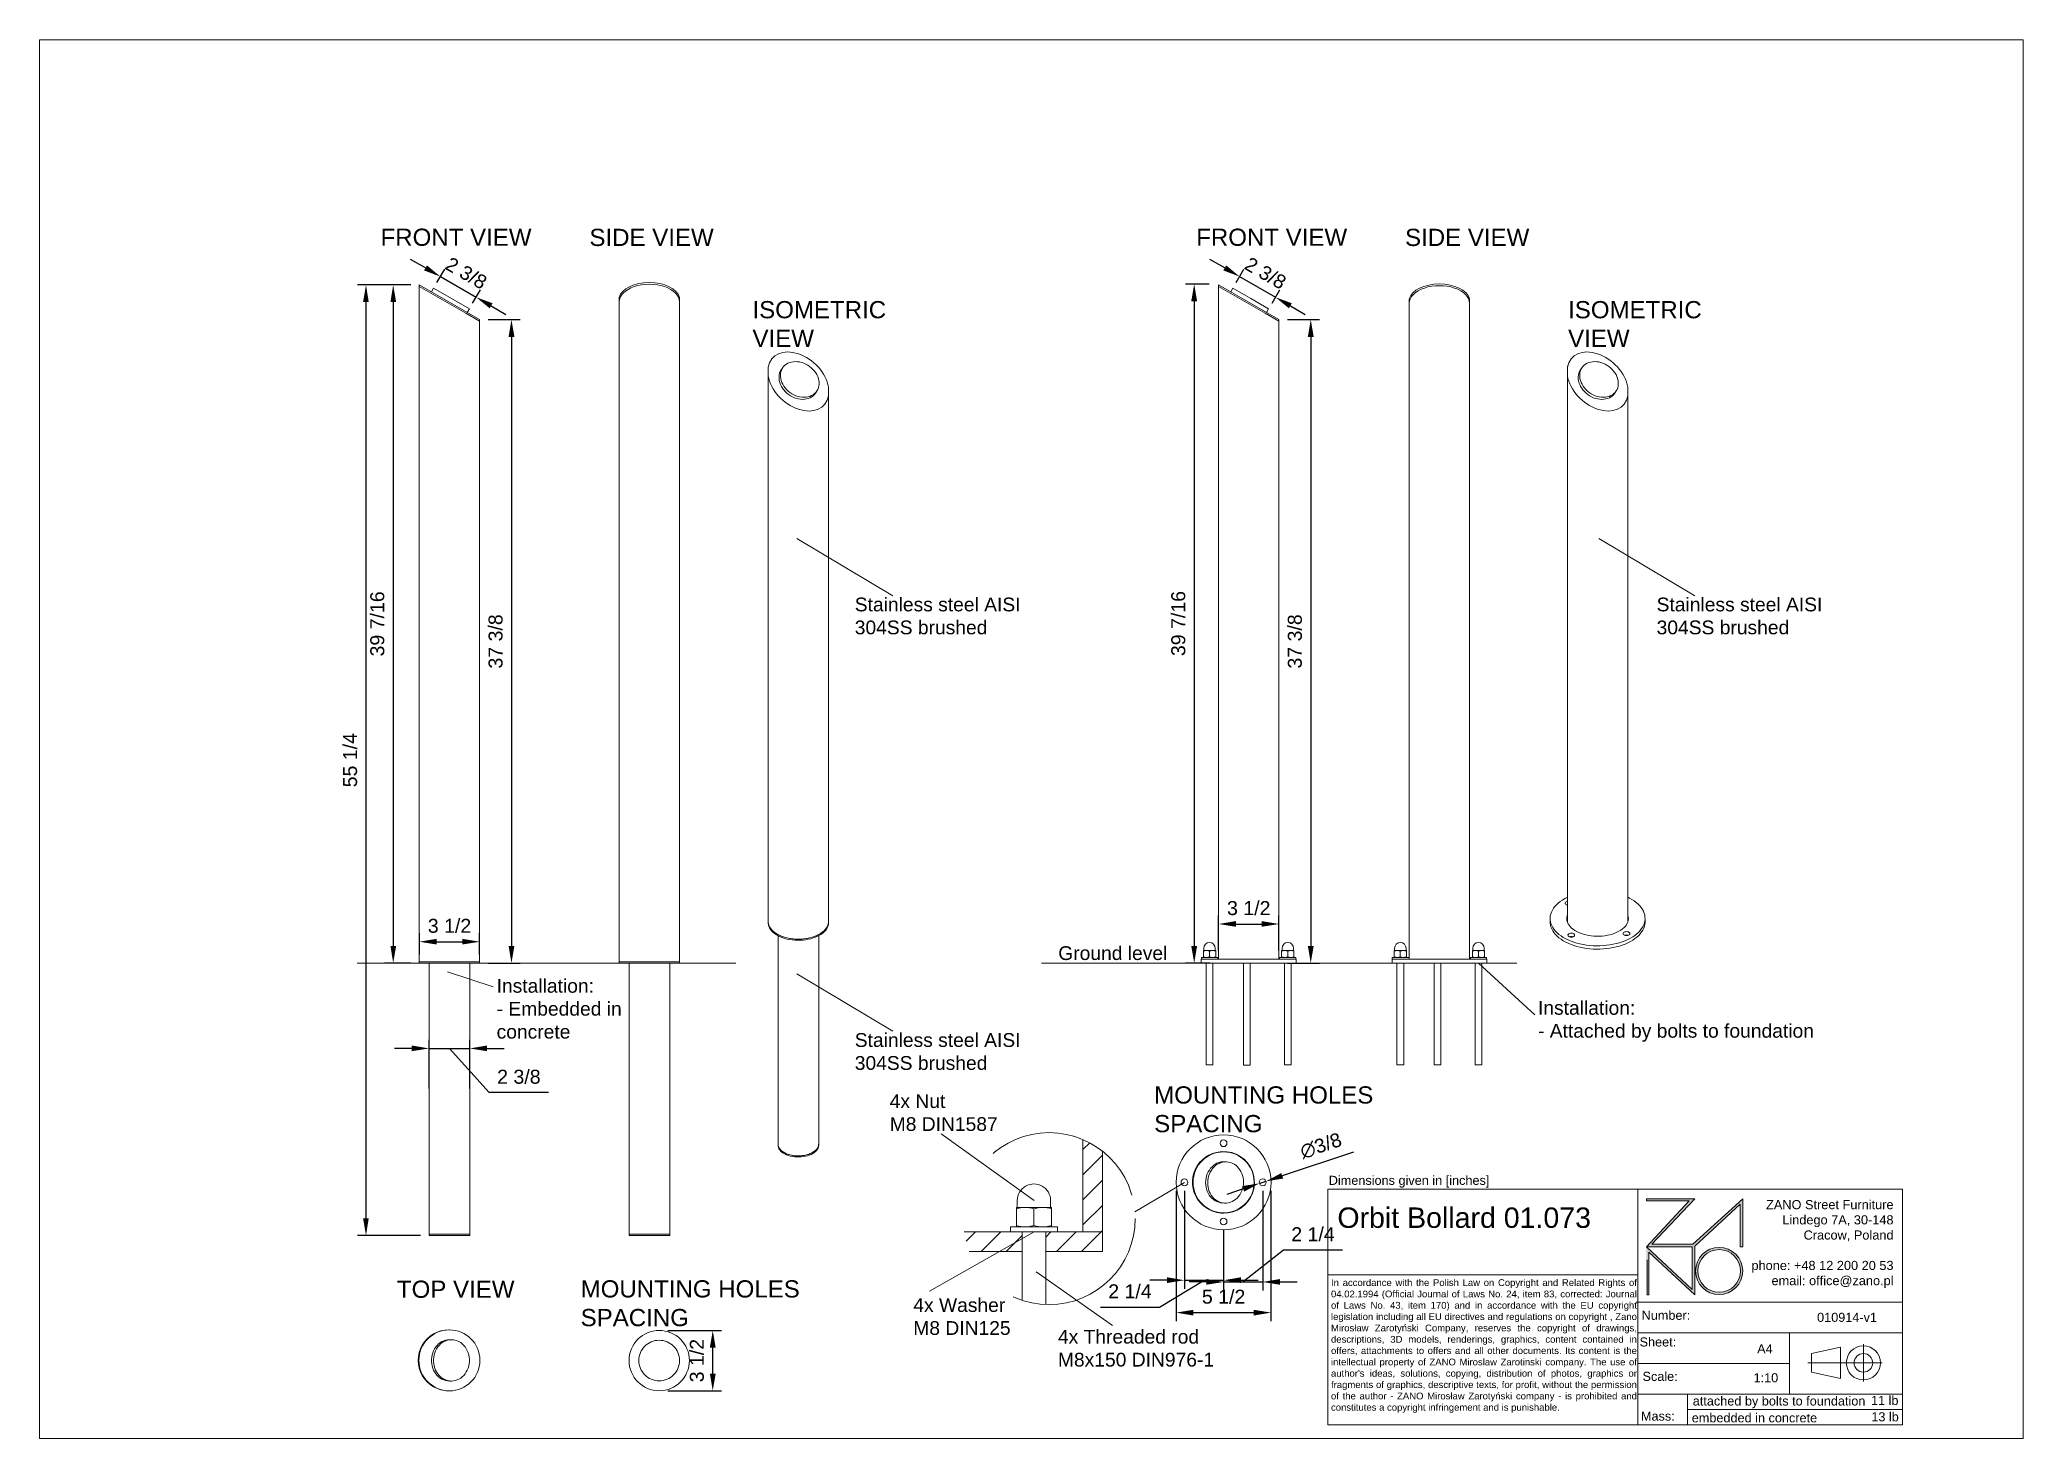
# Paper-space layout 'US' of a CAD drawing. Header units: inches. Extents: x -208 to -3, y -9 to 1.
# Drawn here: x -14.87 to -3.35, y -7.17 to 0.95 of the extents above; entities outside this region: 1.
# The model-space entities are those that its viewports show. They can reach past a viewport. Long polylines and large blocks are cut down to what shows.
import ezdxf

# ---------------------------------------------------------------- set-up
doc = ezdxf.new("R2010")
doc.units = ezdxf.units.IN
doc.header["$PDSIZE"] = -1
doc.linetypes.add('HIDDEN', pattern=[1.905, 1.27, -0.635])
for name, color, linetype, lineweight in [('ZANO_O', 10, 'Continuous', 0), ('ZANO_R', 7, 'Continuous', 0), ('ZANO_R_przerywana', 250, 'HIDDEN', 0), ('ZANO_W', 1, 'Continuous', 0)]:
    doc.layers.add(name, color=color, linetype=linetype, lineweight=lineweight)
doc.layers.add('ZANO_P', color=7, linetype='Continuous', lineweight=0, true_color=0xffffff)
doc.styles.get("Standard").update_dxf_attribs({"font": 'arial.ttf'})
doc.dimstyles.new('amerykanie', dxfattribs={"dimtxt": 50, "dimasz": 50, "dimexe": 0.5, "dimexo": 0.5, "dimgap": 1, "dimtad": 1, "dimdec": 0, "dimzin": 0, "dimlunit": 5, "dimtxsty": 'Standard', "dimcen": 0.09, "dimclrd": 1, "dimclre": 1, "dimclrt": 1, "dimazin": 0, "dimtfac": 1, "dimtdec": 0, "dimtmove": 0, "dimatfit": 3, "dimfxl": 1, "dimtzin": 0, "dimarcsym": 1})

psp = doc.layouts.new('US')

# ---------------------------------------------------------------- texts
at = {"layer": 'ZANO_O', "attachment_point": 1}
for s, insert, char_height, width in [('FRONT VIEW', (-12.886, -0.145), 0.1, 1.04774), ('SIDE VIEW', (-11.673, -0.146), 0.1, 1.0012), ('FRONT VIEW', (-8.149, -0.145), 0.1, 1.04774), ('SIDE VIEW', (-6.936, -0.146), 0.1, 1.0012), ('ISOMETRIC \\PVIEW', (-10.726, -0.566), 0.1, 1.49258), ('ISOMETRIC \\PVIEW', (-5.989, -0.566), 0.1, 1.49258), ('\\pxql;Stainless steel AISI\\P304SS brushed', (-10.132, -2.289), 0.08, 1.93979), ('\\pxql;Stainless steel AISI\\P304SS brushed', (-5.475, -2.289), 0.08, 1.93979), ('Ground level', (-8.95, -4.315), 0.08, 0.78457), ('\\pxql;Installation:\\P- Embedded in concrete', (-12.212, -4.505), 0.08, 0.78116), ('\\pxql;Installation:\\P- Attached by bolts to foundation', (-6.164, -4.633), 0.08, 1.81828), ('\\pxql;Stainless steel AISI\\P304SS brushed', (-10.132, -4.82), 0.08, 1.93979), ('4x Nut \\PM8 DIN1587', (-9.929, -5.175), 0.08, 0.89262), ('MOUNTING HOLES \\PSPACING', (-8.393, -5.129), 0.1, 2.09064), ('TOP VIEW', (-12.791, -6.258), 0.1, 0.86231), ('MOUNTING HOLES \\PSPACING', (-11.724, -6.256), 0.1, 2.09064), ('4x Washer \\PM8 DIN125', (-9.792, -6.36), 0.08, 0.85429), ('4x Threaded rod \\PM8x150 DIN976-1', (-8.952, -6.544), 0.08, 1.01516)]:
    psp.add_mtext(s, dxfattribs=dict(at, insert=insert, char_height=char_height, width=width))
at = {"layer": 'ZANO_R', "attachment_point": 1}
for s, insert, char_height, width in [('Dimensions given in [inches]', (-7.379, -5.649), 0.05269, 1.79436), ('\\pxql;Orbit Bollard 01.073', (-7.329, -5.833), 0.11856, 1.7443), ('\\pxqr;ZANO Street Furniture\\PLindego 7A, 30-148\\PCracow, Poland\\P\\Pphone: +48 12 200 20 53\\Pemail: office@zano.pl', (-5.149, -5.79), 0.05298, 1.04998), ("\\pxqj;In accordance with the Polish Law on Copyright and Related Rights of 04.02.1994 (Official Journal of Laws No. 24, item 83, corrected: Journal of Laws No. 43, item 170) and in accordance with the EU copyright legislation including all EU directives and regulations on copyright , Zano Mirosław Zarotyński Company, reserves the copyright of drawings, descriptions, 3D models, renderings, graphics, content contained in offers, attachments to offers and all other documents. Its content is the intellectual property of ZANO Miroslaw Zarotinski company. The use of author's ideas, solutions, copying, distribution of photos, graphics or fragments of graphics, descriptive texts, for profit, without the permission of the author - ZANO Mirosław Zarotyński company - is prohibited and constitutes a copyright infringement and is punishable.", (-7.366, -6.25), 0.039516, 1.77136), ('Number:', (-5.562, -6.433), 0.0527, 254.32319), ('010914-v1', (-4.543, -6.445), 0.0527, 0.49653), ('Sheet:', (-5.574, -6.588), 0.0527, 254.32319), ('A4', (-4.891, -6.628), 0.0527, 0.18637), ('Scale:', (-5.557, -6.788), 0.0527, 254.32319), ('1:10', (-4.912, -6.796), 0.0527, 0.20756), ('Mass:', (-5.566, -7.019), 0.0527, 254.32319), ('embedded in concrete', (-5.271, -7.029), 0.05269, 0.89713), ('attached by bolts to foundation', (-5.265, -6.931), 0.05269, 1.21824), ('11 lb', (-4.23, -6.928), 0.0527, 0.22908), ('13 lb', (-4.228, -7.023), 0.0527, 0.22731)]:
    psp.add_mtext(s, dxfattribs=dict(at, insert=insert, char_height=char_height, width=width))

msp = doc.modelspace()

# ---------------------------------------------------------------- blocks, each defined once
blk = doc.blocks.new('*D356')
at = {"layer": 'Defpoints', "color": 0}
for p in [(52.21, 19.16), (52.59, 19.28)]:
    blk.add_point(p, dxfattribs=at)
at = {"layer": 'ZANO_W', "color": 1, "lineweight": -2}
for p, q in [((57.67, 20.98), (53.53, 19.6)), ((51.26, 18.84), (50.32, 18.52)), ((52.21, 19.16), (52.59, 19.28))]:
    blk.add_line(p, q, dxfattribs=at)
at = {"layer": 'ZANO_W', "color": 1}
for points in [[(53.48, 19.76), (53.59, 19.44), (52.59, 19.28)], [(51.32, 18.68), (51.21, 19), (52.21, 19.16)]]:
    blk.add_solid(points, dxfattribs=at)
at = {"layer": 'ZANO_W', "color": 1, "insert": (55.78, 21.34), "char_height": 0.812, "attachment_point": 5, "rotation": 18.4787}
blk.add_mtext('∅3/8', dxfattribs=at)
blk = doc.blocks.new('*D357')
at = {"layer": 'Defpoints', "color": 0}
for p in [(6.92, 33.2), (3.42, 31.96), (6.92, 31.96)]:
    blk.add_point(p, dxfattribs=at)
at = {"layer": 'ZANO_W', "color": 1, "lineweight": -2}
for p, q in [((3.42, 32.46), (3.42, 33.7)), ((6.92, 32.46), (6.92, 33.7)), ((4.42, 33.2), (5.92, 33.2))]:
    blk.add_line(p, q, dxfattribs=at)
at = {"layer": 'ZANO_W', "color": 1}
for points in [[(4.42, 33.37), (4.42, 33.04), (3.42, 33.2)], [(5.92, 33.04), (5.92, 33.37), (6.92, 33.2)]]:
    blk.add_solid(points, dxfattribs=at)
at = {"layer": 'ZANO_W', "color": 1, "insert": (5.17, 34.12), "char_height": 0.812, "attachment_point": 5}
blk.add_mtext('3 1/2', dxfattribs=at)
blk = doc.blocks.new('*D358')
at = {"layer": 'Defpoints', "color": 0}
for p in [(6.35, 27), (3.98, 24.18), (6.35, 24.18)]:
    blk.add_point(p, dxfattribs=at)
at = {"layer": 'ZANO_W', "color": 1, "lineweight": -2}
for p, q in [((2.98, 27), (1.98, 27)), ((3.98, 24.68), (3.98, 27.5)), ((3.98, 27), (6.35, 27)), ((7.48, 24.43), (5.17, 27)), ((6.35, 24.68), (6.35, 27.5)), ((7.35, 27), (8.35, 27)), ((10.92, 24.43), (7.48, 24.43))]:
    blk.add_line(p, q, dxfattribs=at)
at = {"layer": 'ZANO_W', "color": 1}
for points in [[(2.98, 26.84), (2.98, 27.17), (3.98, 27)], [(7.35, 27.17), (7.35, 26.84), (6.35, 27)]]:
    blk.add_solid(points, dxfattribs=at)
at = {"layer": 'ZANO_W', "color": 1, "insert": (9.2, 25.35), "char_height": 0.812, "attachment_point": 5}
blk.add_mtext('2 3/8', dxfattribs=at)
blk = doc.blocks.new('*D359')
at = {"layer": 'Defpoints', "color": 0}
for p in [(17.35, 10.61), (20.46, 10.61), (17.35, 7.11)]:
    blk.add_point(p, dxfattribs=at)
at = {"layer": 'ZANO_W', "color": 1, "lineweight": -2}
for p, q in [((17.85, 10.61), (20.96, 10.61)), ((20.46, 8.11), (20.46, 9.61)), ((17.85, 7.11), (20.96, 7.11))]:
    blk.add_line(p, q, dxfattribs=at)
at = {"layer": 'ZANO_W', "color": 1}
for points in [[(20.63, 9.61), (20.29, 9.61), (20.46, 10.61)], [(20.29, 8.11), (20.63, 8.11), (20.46, 7.11)]]:
    blk.add_solid(points, dxfattribs=at)
at = {"layer": 'ZANO_W', "color": 1, "insert": (19.54, 8.86), "char_height": 0.812, "attachment_point": 5, "rotation": 90}
blk.add_mtext('3 1/2', dxfattribs=at)
blk = doc.blocks.new('*D360')
at = {"layer": 'Defpoints', "color": 0}
for p in [(3.42, 71.37), (1.9, 31.96), (3.42, 31.96)]:
    blk.add_point(p, dxfattribs=at)
at = {"layer": 'ZANO_W', "color": 1, "lineweight": -2}
for p, q in [((2.92, 71.37), (1.4, 71.37)), ((1.9, 70.37), (1.9, 32.96)), ((2.92, 31.96), (1.4, 31.96))]:
    blk.add_line(p, q, dxfattribs=at)
at = {"layer": 'ZANO_W', "color": 1}
for points in [[(2.07, 70.37), (1.74, 70.37), (1.9, 71.37)], [(1.74, 32.96), (2.07, 32.96), (1.9, 31.96)]]:
    blk.add_solid(points, dxfattribs=at)
at = {"layer": 'ZANO_W', "color": 1, "insert": (0.98, 51.67), "char_height": 0.812, "attachment_point": 5, "rotation": 90}
blk.add_mtext('39 7/16', dxfattribs=at)
blk = doc.blocks.new('*D361')
at = {"layer": 'Defpoints', "color": 0}
for p in [(6.92, 69.35), (6.92, 31.96), (8.77, 31.96)]:
    blk.add_point(p, dxfattribs=at)
at = {"layer": 'ZANO_W', "color": 1, "lineweight": -2}
for p, q in [((7.42, 69.35), (9.27, 69.35)), ((8.77, 68.35), (8.77, 32.96)), ((7.42, 31.96), (9.27, 31.96))]:
    blk.add_line(p, q, dxfattribs=at)
at = {"layer": 'ZANO_W', "color": 1}
for points in [[(8.94, 68.35), (8.6, 68.35), (8.77, 69.35)], [(8.6, 32.96), (8.94, 32.96), (8.77, 31.96)]]:
    blk.add_solid(points, dxfattribs=at)
at = {"layer": 'ZANO_W', "color": 1, "insert": (7.85, 50.65), "char_height": 0.812, "attachment_point": 5, "rotation": 90}
blk.add_mtext('37 3/8', dxfattribs=at)
blk = doc.blocks.new('*D362')
at = {"layer": 'Defpoints', "color": 0}
for p in [(49.79, 71.42), (48.42, 31.96), (49.84, 31.96)]:
    blk.add_point(p, dxfattribs=at)
at = {"layer": 'ZANO_W', "color": 1, "lineweight": -2}
for p, q in [((49.29, 71.42), (47.92, 71.42)), ((48.42, 70.42), (48.42, 32.96)), ((49.34, 31.96), (47.92, 31.96))]:
    blk.add_line(p, q, dxfattribs=at)
at = {"layer": 'ZANO_W', "color": 1}
for points in [[(48.59, 70.42), (48.25, 70.42), (48.42, 71.42)], [(48.25, 32.96), (48.59, 32.96), (48.42, 31.96)]]:
    blk.add_solid(points, dxfattribs=at)
at = {"layer": 'ZANO_W', "color": 1, "insert": (47.5, 51.69), "char_height": 0.812, "attachment_point": 5, "rotation": 90}
blk.add_mtext('39 7/16', dxfattribs=at)
blk = doc.blocks.new('*D364')
at = {"layer": 'Defpoints', "color": 0}
for p in [(53.34, 34.23), (49.84, 32.19), (53.34, 32.19)]:
    blk.add_point(p, dxfattribs=at)
at = {"layer": 'ZANO_W', "color": 1, "lineweight": -2}
for p, q in [((49.84, 32.69), (49.84, 34.73)), ((53.34, 32.69), (53.34, 34.73)), ((50.84, 34.23), (52.34, 34.23))]:
    blk.add_line(p, q, dxfattribs=at)
at = {"layer": 'ZANO_W', "color": 1}
for points in [[(50.84, 34.4), (50.84, 34.07), (49.84, 34.23)], [(52.34, 34.07), (52.34, 34.4), (53.34, 34.23)]]:
    blk.add_solid(points, dxfattribs=at)
at = {"layer": 'ZANO_W', "color": 1, "insert": (51.59, 35.15), "char_height": 0.812, "attachment_point": 5}
blk.add_mtext('3 1/2', dxfattribs=at)
blk = doc.blocks.new('*D365')
at = {"layer": 'Defpoints', "color": 0}
for p in [(47.85, 19.22), (50.13, 16.95), (50.13, 13.53)]:
    blk.add_point(p, dxfattribs=at)
at = {"layer": 'ZANO_W', "color": 1, "lineweight": -2}
for p, q in [((47.85, 18.72), (47.85, 13.03)), ((50.13, 16.45), (50.13, 13.03)), ((46.85, 13.53), (45.85, 13.53)), ((46.4, 11.96), (48.99, 13.53)), ((47.85, 13.53), (50.13, 13.53)), ((51.13, 13.53), (52.13, 13.53)), ((42.97, 11.96), (46.4, 11.96))]:
    blk.add_line(p, q, dxfattribs=at)
at = {"layer": 'ZANO_W', "color": 1}
for points in [[(46.85, 13.37), (46.85, 13.7), (47.85, 13.53)], [(51.13, 13.7), (51.13, 13.37), (50.13, 13.53)]]:
    blk.add_solid(points, dxfattribs=at)
at = {"layer": 'ZANO_W', "color": 1, "insert": (44.69, 12.88), "char_height": 0.812, "attachment_point": 5}
blk.add_mtext('2 1/4', dxfattribs=at)
blk = doc.blocks.new('*D366')
at = {"layer": 'Defpoints', "color": 0}
for p in [(52.4, 19.22), (50.13, 16.95), (52.4, 13.43)]:
    blk.add_point(p, dxfattribs=at)
at = {"layer": 'ZANO_W', "color": 1, "lineweight": -2}
for p, q in [((52.4, 18.72), (52.4, 12.93)), ((50.13, 16.45), (50.13, 12.93)), ((53.61, 15.28), (51.26, 13.43)), ((57.04, 15.28), (53.61, 15.28)), ((49.13, 13.43), (48.13, 13.43)), ((50.13, 13.43), (52.4, 13.43)), ((53.4, 13.43), (54.4, 13.43))]:
    blk.add_line(p, q, dxfattribs=at)
at = {"layer": 'ZANO_W', "color": 1}
for points in [[(49.13, 13.27), (49.13, 13.6), (50.13, 13.43)], [(53.4, 13.6), (53.4, 13.27), (52.4, 13.43)]]:
    blk.add_solid(points, dxfattribs=at)
at = {"layer": 'ZANO_W', "color": 1, "insert": (55.32, 16.2), "char_height": 0.812, "attachment_point": 5}
blk.add_mtext('2 1/4', dxfattribs=at)
blk = doc.blocks.new('*D367')
at = {"layer": 'Defpoints', "color": 0}
for p in [(4.18, 71.07), (6.72, 70.65), (6.26, 69.87)]:
    blk.add_point(p, dxfattribs=at)
at = {"layer": 'ZANO_W', "color": 1, "lineweight": -2}
for p, q in [((3.77, 72.35), (2.91, 72.85)), ((4.43, 71.5), (4.89, 72.29)), ((4.64, 71.85), (6.72, 70.65)), ((6.51, 70.3), (6.97, 71.09)), ((7.59, 70.15), (8.45, 69.65))]:
    blk.add_line(p, q, dxfattribs=at)
at = {"layer": 'ZANO_W', "color": 1}
for points in [[(3.69, 72.21), (3.86, 72.5), (4.64, 71.85)], [(7.67, 70.3), (7.5, 70.01), (6.72, 70.65)]]:
    blk.add_solid(points, dxfattribs=at)
at = {"layer": 'ZANO_W', "color": 1, "insert": (6.14, 72.05), "char_height": 0.812, "attachment_point": 5, "rotation": 330}
blk.add_mtext('2 3/8', dxfattribs=at)
blk = doc.blocks.new('*D369')
at = {"layer": 'Defpoints', "color": 0}
for p in [(53.34, 69.35), (53.34, 31.96), (55.19, 31.96)]:
    blk.add_point(p, dxfattribs=at)
at = {"layer": 'ZANO_W', "color": 1, "lineweight": -2}
for p, q in [((53.84, 69.35), (55.69, 69.35)), ((55.19, 68.35), (55.19, 32.96)), ((53.84, 31.96), (55.69, 31.96))]:
    blk.add_line(p, q, dxfattribs=at)
at = {"layer": 'ZANO_W', "color": 1}
for points in [[(55.36, 68.35), (55.02, 68.35), (55.19, 69.35)], [(55.02, 32.96), (55.36, 32.96), (55.19, 31.96)]]:
    blk.add_solid(points, dxfattribs=at)
at = {"layer": 'ZANO_W', "color": 1, "insert": (54.27, 50.65), "char_height": 0.812, "attachment_point": 5, "rotation": 90}
blk.add_mtext('37 3/8', dxfattribs=at)
blk = doc.blocks.new('*D370')
at = {"layer": 'Defpoints', "color": 0}
for p in [(50.61, 71.07), (53.14, 70.65), (52.69, 69.87)]:
    blk.add_point(p, dxfattribs=at)
at = {"layer": 'ZANO_W', "color": 1, "lineweight": -2}
for p, q in [((50.19, 72.35), (49.33, 72.85)), ((50.86, 71.5), (51.31, 72.29)), ((51.06, 71.85), (53.14, 70.65)), ((52.94, 70.3), (53.39, 71.09)), ((54.01, 70.15), (54.87, 69.65))]:
    blk.add_line(p, q, dxfattribs=at)
at = {"layer": 'ZANO_W', "color": 1}
for points in [[(50.11, 72.21), (50.28, 72.5), (51.06, 71.85)], [(54.09, 70.3), (53.92, 70.01), (53.14, 70.65)]]:
    blk.add_solid(points, dxfattribs=at)
at = {"layer": 'ZANO_W', "color": 1, "insert": (52.56, 72.05), "char_height": 0.812, "attachment_point": 5, "rotation": 330}
blk.add_mtext('2 3/8', dxfattribs=at)
blk = doc.blocks.new('*D371')
at = {"layer": 'Defpoints', "color": 0}
for p in [(47.37, 19.22), (52.88, 19.22), (52.88, 11.65)]:
    blk.add_point(p, dxfattribs=at)
at = {"layer": 'ZANO_W', "color": 1, "lineweight": -2}
for p, q in [((47.37, 18.72), (47.37, 11.15)), ((52.88, 18.72), (52.88, 11.15)), ((48.37, 11.65), (51.88, 11.65))]:
    blk.add_line(p, q, dxfattribs=at)
at = {"layer": 'ZANO_W', "color": 1}
for points in [[(48.37, 11.81), (48.37, 11.48), (47.37, 11.65)], [(51.88, 11.48), (51.88, 11.81), (52.88, 11.65)]]:
    blk.add_solid(points, dxfattribs=at)
at = {"layer": 'ZANO_W', "color": 1, "insert": (50.13, 12.57), "char_height": 0.812, "attachment_point": 5}
blk.add_mtext('5 1/2', dxfattribs=at)
blk = doc.blocks.new('*D372')
at = {"layer": 'Defpoints', "color": 0}
for p in [(3.42, 71.37), (0.32, 16.13), (3.98, 16.13)]:
    blk.add_point(p, dxfattribs=at)
at = {"layer": 'ZANO_W', "color": 1, "lineweight": -2}
for p, q in [((2.92, 71.37), (-0.18, 71.37)), ((0.32, 70.37), (0.32, 17.13)), ((3.48, 16.13), (-0.18, 16.13))]:
    blk.add_line(p, q, dxfattribs=at)
at = {"layer": 'ZANO_W', "color": 1}
for points in [[(0.48, 70.37), (0.15, 70.37), (0.32, 71.37)], [(0.15, 17.13), (0.48, 17.13), (0.32, 16.13)]]:
    blk.add_solid(points, dxfattribs=at)
at = {"layer": 'ZANO_W', "color": 1, "insert": (-0.6, 43.75), "char_height": 0.812, "attachment_point": 5, "rotation": 90}
blk.add_mtext('55 1/4', dxfattribs=at)

# ---------------------------------------------------------------- dimensions: what is measured, and where the dimension line sits
at = {"layer": 'ZANO_W'}
for base, p1, p2, picture, middle in [((6.71935, 70.65378), (4.18482, 71.06658), (6.26446, 69.8659), '*D367', (5.67953, 71.25412)), ((53.13989, 70.65378), (50.60536, 71.06658), (52.685, 69.8659), '*D370', (52.10006, 71.25412))]:
    dim = msp.add_linear_dim(base=base, p1=p1, p2=p2, angle=330, dimstyle='amerykanie', override={"dimtxt": 0.8125, "dimasz": 1, "dimgap": 0.5, "dimdec": 4, "dimaunit": 1, "dimadec": 1, "dimtdec": 4, "dimtmove": 1, "dimfrac": 2}, dxfattribs=at)
    dim.commit()
    dim.dimension.update_dxf_attribs({"geometry": picture, "text_midpoint": middle, "dimtype": 161})
for base, p1, p2, picture, middle in [((0.31697, 16.13062), (3.41574, 71.37423), (3.98459, 16.13062), '*D372', (-0.60313, 43.75243)), ((1.90373, 31.95602), (3.41574, 71.37423), (3.41574, 31.95602), '*D360', (0.98334, 51.66513)), ((48.4207, 31.95602), (49.792, 71.41906), (49.83628, 31.95602), '*D362', (47.50031, 51.68754)), ((8.77001, 31.95602), (6.91544, 69.35368), (6.91544, 31.95602), '*D361', (7.84963, 50.65485)), ((55.19055, 31.95602), (53.33598, 69.35368), (53.33598, 31.95602), '*D369', (54.27017, 50.65485)), ((20.45984, 10.61446), (17.34938, 7.11083), (17.34938, 10.61446), '*D359', (19.53946, 8.86264))]:
    dim = msp.add_linear_dim(base=base, p1=p1, p2=p2, angle=90, dimstyle='amerykanie', override={"dimtxt": 0.8125, "dimasz": 1, "dimgap": 0.5, "dimdec": 4, "dimaunit": 1, "dimadec": 1, "dimtdec": 4, "dimtmove": 1, "dimfrac": 2}, dxfattribs=at)
    dim.commit()
    dim.dimension.update_dxf_attribs({"geometry": picture, "text_midpoint": middle})
for base, p1, p2, picture, middle in [((53.33598, 34.2332), (49.83628, 32.19222), (53.33598, 32.19222), '*D364', (51.58613, 35.15358)), ((52.88208, 11.64585), (47.37075, 19.21835), (52.88208, 19.21948), '*D371', (50.12642, 12.56595))]:
    dim = msp.add_linear_dim(base=base, p1=p1, p2=p2, dimstyle='amerykanie', override={"dimtxt": 0.8125, "dimasz": 1, "dimgap": 0.5, "dimdec": 4, "dimaunit": 1, "dimadec": 1, "dimtdec": 4, "dimtmove": 1, "dimfrac": 2}, dxfattribs=at)
    dim.commit()
    dim.dimension.update_dxf_attribs({"geometry": picture, "text_midpoint": middle})
for base, p1, p2, picture, middle in [((6.91544, 33.2041), (3.41574, 31.95602), (6.91544, 31.95602), '*D357', (5.16559, 33.2041)), ((6.34659, 27.00413), (3.98459, 24.17917), (6.34659, 24.17917), '*D358', (7.98211, 24.4317)), ((50.12698, 13.53205), (47.85299, 19.21835), (50.12698, 16.94549), '*D365', (45.90363, 11.95834)), ((52.39984, 13.43197), (50.12698, 16.94549), (52.39984, 19.21948), '*D366', (54.10598, 15.28474))]:
    dim = msp.add_linear_dim(base=base, p1=p1, p2=p2, dimstyle='amerykanie', override={"dimtxt": 0.8125, "dimasz": 1, "dimgap": 0.5, "dimdec": 4, "dimaunit": 1, "dimadec": 1, "dimtdec": 4, "dimtmove": 1, "dimfrac": 2}, dxfattribs=at)
    dim.commit()
    dim.dimension.update_dxf_attribs({"geometry": picture, "text_midpoint": middle, "dimtype": 160})
dim = msp.add_diameter_dim_2p(p1=(52.21316, 19.1571), p2=(52.58653, 19.28187), dimstyle='amerykanie', override={"dimtxt": 0.8125, "dimasz": 1, "dimgap": 0.5, "dimdec": 4, "dimaunit": 1, "dimadec": 1, "dimtdec": 4, "dimtmove": 1, "dimfrac": 2}, dxfattribs=at)
dim.commit()
dim.dimension.update_dxf_attribs({"geometry": '*D356', "text_midpoint": (55.78195, 21.33825)})

# ---------------------------------------------------------------- linework, layer by layer
at = {"layer": 'ZANO_R'}
for p, q in [((6.91544, 69.35368), (3.41574, 71.37423)), ((3.41574, 71.28332), (3.41574, 51.71809)), ((6.11428, 69.72532), (3.41574, 71.28332)), ((4.24387, 71.16886), (4.12577, 70.9643)), ((4.24387, 71.16886), (5.28369, 70.56851)), ((5.28369, 70.56851), (6.32351, 69.96817)), ((15.02872, 70.39115), (15.02872, 32.03475)), ((18.52842, 32.03475), (18.52842, 70.39115)), ((53.33598, 69.35368), (49.83628, 71.37423)), ((49.83628, 71.32269), (49.83628, 32.19222)), ((52.53482, 69.72532), (49.83628, 71.28332)), ((50.66441, 71.16886), (50.54631, 70.9643)), ((50.66441, 71.16886), (51.70423, 70.56851)), ((51.70423, 70.56851), (52.74405, 69.96817)), ((60.91469, 70.31241), (60.91469, 32.19222)), ((64.41439, 32.19222), (64.41439, 70.31241)), ((6.91544, 69.26277), (6.11428, 69.72532)), ((6.20541, 69.76362), (6.32351, 69.96817)), ((6.91544, 51.71809), (6.91544, 69.26277)), ((53.33598, 69.26277), (52.53482, 69.72532)), ((52.62595, 69.76362), (52.74405, 69.96817)), ((53.33598, 32.19222), (53.33598, 69.30214)), ((23.85715, 67.02145), (23.82931, 66.98184)), ((70.27462, 67.02145), (70.24678, 66.98184)), ((23.67995, 65.91039), (23.67995, 34.36081)), ((24.53097, 66.56383), (24.44746, 66.44501)), ((70.09742, 65.91039), (70.09742, 34.36081)), ((70.94844, 66.56383), (70.86493, 66.44501)), ((26.41213, 65.06419), (26.49564, 65.18301)), ((27.17964, 34.36081), (27.17964, 64.91984)), ((72.82959, 65.06419), (72.9131, 65.18301)), ((73.59711, 34.36081), (73.59711, 64.91984)), ((26.9746, 64.44815), (27.00244, 64.48775)), ((73.39207, 64.44815), (73.41991, 64.48775)), ((3.41574, 51.71809), (3.41574, 32.03475)), ((6.91544, 32.03475), (6.91544, 51.71809)), ((23.67995, 34.36081), (23.67995, 34.29652)), ((24.2488, 33.55112), (24.2488, 21.43872)), ((26.6108, 21.43872), (26.6108, 33.55112)), ((27.17964, 34.29652), (27.17964, 34.36081)), ((69.0916, 34.55367), (69.0916, 34.36081)), ((70.09819, 34.33078), (70.09742, 34.36081)), ((74.60293, 34.36081), (74.60293, 34.55367)), ((48.84078, 32.29064), (48.84078, 32.19222)), ((49.78558, 32.29064), (48.84078, 32.29064)), ((48.95888, 32.65266), (48.95888, 32.6843)), ((49.13603, 32.6843), (48.95888, 32.6843)), ((48.95888, 32.65266), (48.95888, 32.32228)), ((48.95888, 32.29064), (48.95888, 32.32228)), ((48.97856, 32.82209), (48.97856, 32.69415)), ((49.49033, 32.6843), (49.13603, 32.6843)), ((49.31318, 32.65266), (49.31318, 32.32228)), ((49.66748, 32.6843), (49.49033, 32.6843)), ((49.6478, 32.69415), (49.6478, 32.82209)), ((49.66748, 32.65266), (49.66748, 32.6843)), ((49.66748, 32.65266), (49.66748, 32.32228)), ((49.66748, 32.29064), (49.66748, 32.32228)), ((49.78558, 32.19222), (49.78558, 32.29064)), ((53.38219, 32.29064), (53.38219, 32.19222)), ((54.32699, 32.29064), (53.38219, 32.29064)), ((53.50029, 32.65266), (53.50029, 32.6843)), ((53.67744, 32.6843), (53.50029, 32.6843)), ((53.50029, 32.65266), (53.50029, 32.32228)), ((53.50029, 32.29064), (53.50029, 32.32228)), ((53.51998, 32.82209), (53.51998, 32.69415)), ((54.03174, 32.6843), (53.67744, 32.6843)), ((53.85459, 32.65266), (53.85459, 32.32228)), ((54.20889, 32.6843), (54.03174, 32.6843)), ((54.18921, 32.69415), (54.18921, 32.82209)), ((54.20889, 32.65266), (54.20889, 32.6843)), ((54.20889, 32.65266), (54.20889, 32.32228)), ((54.20889, 32.29064), (54.20889, 32.32228)), ((59.91919, 32.29064), (59.91919, 32.19222)), ((60.86399, 32.29064), (59.91919, 32.29064)), ((60.03729, 32.65266), (60.03729, 32.6843)), ((60.21444, 32.6843), (60.03729, 32.6843)), ((60.03729, 32.65266), (60.03729, 32.32228)), ((60.03729, 32.29064), (60.03729, 32.32228)), ((60.05698, 32.82209), (60.05698, 32.69415)), ((60.56874, 32.6843), (60.21444, 32.6843)), ((60.39159, 32.65266), (60.39159, 32.32228)), ((60.74589, 32.6843), (60.56874, 32.6843)), ((60.72621, 32.69415), (60.72621, 32.82209)), ((60.74589, 32.65266), (60.74589, 32.6843)), ((60.74589, 32.65266), (60.74589, 32.32228)), ((60.74589, 32.29064), (60.74589, 32.32228)), ((64.46061, 32.29064), (64.46061, 32.19222)), ((65.40541, 32.29064), (64.46061, 32.29064)), ((64.57871, 32.65266), (64.57871, 32.6843)), ((64.75586, 32.6843), (64.57871, 32.6843)), ((64.57871, 32.65266), (64.57871, 32.32228)), ((64.57871, 32.29064), (64.57871, 32.32228)), ((64.59839, 32.82209), (64.59839, 32.69415)), ((65.11016, 32.6843), (64.75586, 32.6843)), ((64.93301, 32.65266), (64.93301, 32.32228)), ((65.28731, 32.6843), (65.11016, 32.6843)), ((65.26762, 32.69415), (65.26762, 32.82209)), ((65.28731, 32.65266), (65.28731, 32.6843)), ((65.28731, 32.65266), (65.28731, 32.32228)), ((65.28731, 32.29064), (65.28731, 32.32228)), ((3.41574, 32.03475), (3.41574, 31.95602)), ((6.91544, 32.03475), (3.41574, 32.03475)), ((6.91544, 31.95602), (3.41574, 31.95602)), ((3.98459, 31.95602), (3.98459, 16.20935)), ((6.34659, 16.20935), (6.34659, 31.95602)), ((6.91544, 31.95602), (6.91544, 32.03475)), ((15.02872, 32.03475), (15.02872, 31.95602)), ((16.77857, 32.03475), (15.02872, 32.03475)), ((18.52842, 32.03475), (15.02872, 32.03475)), ((16.77857, 31.95602), (15.02872, 31.95602)), ((15.59757, 31.95602), (15.59757, 16.20935)), ((18.52842, 32.03475), (16.77857, 32.03475)), ((18.52842, 31.95602), (16.77857, 31.95602)), ((17.95957, 16.20935), (17.95957, 31.95602)), ((18.52842, 31.95602), (18.52842, 32.03475)), ((48.83046, 32.19222), (48.83046, 31.95602)), ((48.83046, 32.19222), (51.72084, 32.19222)), ((48.83046, 31.95602), (51.72084, 31.95602)), ((51.72084, 32.19222), (54.34179, 32.19222)), ((51.72084, 31.95602), (54.34179, 31.95602)), ((54.34179, 31.95602), (54.34179, 32.19222)), ((59.90888, 32.19222), (59.90888, 31.95602)), ((59.90888, 32.19222), (65.42021, 32.19222)), ((59.90888, 31.95602), (65.42021, 31.95602)), ((65.42021, 31.95602), (65.42021, 32.19222)), ((24.2488, 21.43872), (24.2488, 21.37443)), ((26.6108, 21.37443), (26.6108, 21.43872)), ((41.9566, 21.70415), (41.9566, 16.34302)), ((41.9566, 21.11908), (42.35181, 21.5143)), ((41.9566, 19.66052), (43.09353, 20.79745)), ((43.09353, 21.02771), (43.09353, 16.34302)), ((50.21258, 20.98832), (50.17326, 20.99023)), ((50.30277, 20.41243), (50.18481, 20.41818)), ((41.9566, 18.20196), (43.09353, 19.33889)), ((38.09103, 17.67279), (38.09103, 17.76418)), ((38.60265, 17.76418), (38.09103, 17.76418)), ((38.09103, 17.67279), (38.34169, 17.7391)), ((38.09103, 17.67279), (38.09103, 16.71864)), ((38.14788, 18.16211), (38.14788, 17.79261)), ((38.34169, 17.7391), (38.60265, 17.76418)), ((39.62589, 17.76418), (38.60265, 17.76418)), ((39.11427, 17.67279), (39.36493, 17.7391)), ((39.11427, 17.67279), (39.11427, 16.71864)), ((39.36493, 17.7391), (39.62589, 17.76418)), ((40.13751, 17.76418), (39.62589, 17.76418)), ((40.08066, 17.79261), (40.08066, 18.16211)), ((40.13751, 17.67279), (40.13751, 17.76418)), ((40.13751, 17.67279), (40.13751, 16.71864)), ((41.9566, 16.7434), (43.09353, 17.88033)), ((50.00094, 17.45143), (50.04026, 17.44951)), ((50.06802, 18.01965), (50.18598, 18.01391)), ((3.98459, 16.20935), (3.98459, 16.13062)), ((6.34659, 16.20935), (3.98459, 16.20935)), ((3.98459, 16.20935), (5.16744, 16.20935)), ((6.34659, 16.13062), (3.98459, 16.13062)), ((5.16744, 16.20935), (6.34659, 16.20935)), ((6.34659, 16.13062), (6.34659, 16.20935)), ((15.59757, 16.20935), (15.59757, 16.13062)), ((16.78042, 16.20935), (15.59757, 16.20935)), ((15.59757, 16.20935), (17.95957, 16.20935)), ((16.78042, 16.13062), (15.59757, 16.13062)), ((17.95957, 16.20935), (16.78042, 16.20935)), ((17.95957, 16.13062), (16.78042, 16.13062)), ((17.95957, 16.13062), (17.95957, 16.20935)), ((35.0547, 16.34557), (38.43211, 16.34302)), ((35.17239, 15.79344), (35.7244, 16.34544)), ((36.0436, 15.20609), (37.18166, 16.34414)), ((37.50217, 15.20609), (38.43211, 16.13603)), ((37.74995, 16.62725), (37.74995, 16.34302)), ((40.47859, 16.62725), (37.74995, 16.62725)), ((40.47859, 16.34302), (37.74995, 16.34302)), ((38.09103, 16.62725), (38.09103, 16.71864)), ((38.43211, 15.20609), (38.43211, 16.34302)), ((38.43211, 16.34302), (38.43211, 12.36278)), ((38.86362, 16.65234), (38.60265, 16.62725)), ((39.11427, 16.71864), (38.86362, 16.65234)), ((39.88685, 16.65234), (39.62589, 16.62725)), ((39.79643, 15.20609), (39.79643, 16.34302)), ((39.79643, 16.34302), (43.09353, 16.34302)), ((39.79643, 16.34302), (39.79643, 12.11669)), ((39.79643, 16.04179), (40.09766, 16.34302)), ((40.13751, 16.71864), (39.88685, 16.65234)), ((40.13751, 16.62725), (40.13751, 16.71864)), ((40.41929, 15.20609), (41.55622, 16.34302)), ((40.47859, 16.34302), (40.47859, 16.62725)), ((41.87785, 15.20609), (43.01478, 16.34302)), ((43.09353, 16.34302), (41.9566, 16.34302)), ((43.01478, 16.34302), (43.09353, 16.42177)), ((38.43211, 15.20609), (35.35048, 15.20609)), ((43.09353, 15.20609), (39.79643, 15.20609)), ((5.16559, 10.64647), (5.12622, 10.64647)), ((5.28369, 10.07565), (5.16559, 10.07565)), ((5.12622, 7.10347), (5.16559, 7.10347)), ((5.16559, 7.67428), (5.28369, 7.67428))]:
    msp.add_line(p, q, dxfattribs=at)
for points in [[(3.41574, 71.28332), (3.41574, 71.37423)], [(15.02872, 70.25446), (15.02872, 70.64148)], [(18.52842, 70.25446), (18.52842, 70.64148)], [(49.83628, 71.28332), (49.83628, 71.37423)], [(60.91469, 70.17572), (60.91469, 70.56274)], [(64.41439, 70.17572), (64.41439, 70.56274)], [(6.91544, 69.26277), (6.91544, 69.35368)], [(53.33598, 69.26277), (53.33598, 69.35368)], [(23.67995, 65.91039), (23.67995, 66.5972)], [(70.09742, 65.91039), (70.09742, 66.66767)], [(27.17964, 64.91984), (27.17964, 65.42273)], [(73.59711, 64.91984), (73.59711, 65.42273)], [(54.32699, 32.29064), (54.32699, 32.19222)], [(65.40541, 32.29064), (65.40541, 32.19222)], [(-0.1996, 31.95602), (21.79704, 31.95602)], [(39.54255, 31.95602), (67.15119, 31.95602)], [(48.84078, 32.19222), (49.78558, 32.19222)], [(53.38219, 32.19222), (54.32699, 32.19222)], [(59.91919, 32.19222), (60.86399, 32.19222)], [(62.07876, 32.19222), (63.02356, 32.19222)], [(64.46061, 32.19222), (65.40541, 32.19222)], [(43.09353, 16.34302), (43.09353, 15.20609)]]:
    msp.add_lwpolyline(points, dxfattribs=at)
at = {"layer": 'ZANO_R', "flags": 128}
for points in [[(24.66429, 65.3833), (24.74877, 65.28728), (24.8422, 65.19813), (24.94351, 65.1169), (25.05149, 65.04454), (25.16489, 64.98189), (25.28238, 64.9297), (25.40257, 64.88858), (25.52406, 64.859), (25.64542, 64.84131), (25.76524, 64.83573), (25.8821, 64.8423), (25.99463, 64.86097), (26.10153, 64.89151), (26.20153, 64.93356), (26.29346, 64.98663), (26.37624, 65.0501), (26.4489, 65.12322), (26.5106, 65.20513), (26.5606, 65.29488), (26.59833, 65.39141), (26.62333, 65.4936), (26.63532, 65.60023), (26.63416, 65.71007), (26.61985, 65.82183), (26.59258, 65.93419), (26.55264, 66.04583), (26.50053, 66.15546), (26.43684, 66.26178), (26.36232, 66.36354), (26.27784, 66.45956), (26.18441, 66.54871), (26.0831, 66.62994), (25.97512, 66.7023), (25.86172, 66.76494), (25.74423, 66.81713), (25.62404, 66.85826), (25.50255, 66.88784), (25.38119, 66.90553), (25.26137, 66.91111), (25.14451, 66.90453), (25.03197, 66.88586), (24.92508, 66.85533), (24.82508, 66.81328), (24.73315, 66.76021), (24.65037, 66.69674), (24.5777, 66.62362), (24.51601, 66.54171), (24.466, 66.45196), (24.42828, 66.35542), (24.40327, 66.25324), (24.39128, 66.1466), (24.39245, 66.03677), (24.40675, 65.92501), (24.43403, 65.81265), (24.47396, 65.701), (24.52608, 65.59138), (24.58977, 65.48506), (24.66429, 65.3833)], [(71.08176, 65.3833), (71.16623, 65.28728), (71.25967, 65.19813), (71.36098, 65.1169), (71.46896, 65.04454), (71.58236, 64.98189), (71.69984, 64.9297), (71.82004, 64.88858), (71.94153, 64.859), (72.06289, 64.84131), (72.1827, 64.83573), (72.29957, 64.8423), (72.4121, 64.86097), (72.519, 64.89151), (72.619, 64.93356), (72.71092, 64.98663), (72.79371, 65.0501), (72.86637, 65.12322), (72.92807, 65.20513), (72.97807, 65.29488), (73.0158, 65.39141), (73.0408, 65.4936), (73.05279, 65.60023), (73.05163, 65.71007), (73.03732, 65.82183), (73.01004, 65.93419), (72.97011, 66.04583), (72.918, 66.15546), (72.8543, 66.26178), (72.77978, 66.36354), (72.69531, 66.45956), (72.60187, 66.54871), (72.50057, 66.62994), (72.39258, 66.7023), (72.27919, 66.76494), (72.1617, 66.81713), (72.04151, 66.85826), (71.92002, 66.88784), (71.79866, 66.90553), (71.67884, 66.91111), (71.56198, 66.90453), (71.44944, 66.88586), (71.34255, 66.85533), (71.24255, 66.81328), (71.15062, 66.76021), (71.06784, 66.69674), (70.99517, 66.62362), (70.93348, 66.54171), (70.88347, 66.45196), (70.84575, 66.35542), (70.82074, 66.25324), (70.80875, 66.1466), (70.80992, 66.03677), (70.82422, 65.92501), (70.8515, 65.81265), (70.89143, 65.701), (70.94355, 65.59138), (71.00724, 65.48506), (71.08176, 65.3833)], [(24.44746, 66.44501), (24.4325, 66.42289), (24.3825, 66.33314), (24.34477, 66.23661), (24.31977, 66.13442), (24.30778, 66.02779), (24.30894, 65.91795), (24.32324, 65.80619), (24.35052, 65.69383), (24.39046, 65.58219), (24.44257, 65.47256), (24.50626, 65.36624), (24.58078, 65.26448)], [(70.86493, 66.44501), (70.84997, 66.42289), (70.79996, 66.33314), (70.76224, 66.23661), (70.73723, 66.13442), (70.72524, 66.02779), (70.72641, 65.91795), (70.74071, 65.80619), (70.76799, 65.69383), (70.80792, 65.58219), (70.86004, 65.47256), (70.92373, 65.36624), (70.99825, 65.26448)], [(24.58078, 65.26448), (24.66526, 65.16846), (24.75869, 65.07931), (24.86, 64.99808), (24.96798, 64.92572), (25.08138, 64.86308), (25.19887, 64.81089), (25.31906, 64.76976), (25.44055, 64.74018), (25.56191, 64.72249), (25.68173, 64.71691), (25.79859, 64.72349), (25.91113, 64.74215), (26.01802, 64.77269), (26.11802, 64.81474), (26.20995, 64.86781), (26.29273, 64.93128), (26.36539, 65.0044), (26.41213, 65.06419)], [(70.99825, 65.26448), (71.08273, 65.16846), (71.17616, 65.07931), (71.27747, 64.99808), (71.38545, 64.92572), (71.49885, 64.86308), (71.61634, 64.81089), (71.73653, 64.76976), (71.85802, 64.74018), (71.97938, 64.72249), (72.0992, 64.71691), (72.21606, 64.72349), (72.32859, 64.74215), (72.43549, 64.77269), (72.53549, 64.81474), (72.62742, 64.86781), (72.7102, 64.93128), (72.78286, 65.0044), (72.82959, 65.06419)], [(70.09742, 35.7826), (70.08999, 35.77906), (69.94303, 35.70357), (69.80579, 35.62221), (69.67894, 35.53542), (69.56315, 35.44362), (69.45899, 35.34728), (69.367, 35.2469), (69.28766, 35.14299), (69.22135, 35.03608), (69.16843, 34.9267), (69.12916, 34.81543), (69.10374, 34.70282), (69.09229, 34.58946), (69.09489, 34.47591), (69.11151, 34.36275), (69.14208, 34.25057), (69.18643, 34.13994), (69.24433, 34.03141), (69.31551, 33.92554), (69.39958, 33.82288), (69.49613, 33.72393), (69.60465, 33.62922), (69.72461, 33.53922), (69.85538, 33.45439), (69.9963, 33.37515)], [(69.9963, 33.37515), (70.14665, 33.30193), (70.30567, 33.23508), (70.47255, 33.17495), (70.64643, 33.12185), (70.82643, 33.07604), (71.01163, 33.03777), (71.20109, 33.00722), (71.39384, 32.98454), (71.5889, 32.96987), (71.78528, 32.96326), (71.98198, 32.96476), (72.17798, 32.97436), (72.37231, 32.992), (72.56396, 33.01761), (72.75195, 33.05104), (72.93534, 33.09212), (73.11318, 33.14066), (73.28457, 33.19639), (73.44864, 33.25904), (73.60454, 33.32829), (73.75149, 33.40378), (73.88874, 33.48513), (74.01559, 33.57193), (74.13138, 33.66373), (74.23554, 33.76007), (74.32752, 33.86045), (74.40687, 33.96436), (74.47317, 34.07127), (74.5261, 34.18064), (74.56537, 34.29192), (74.59079, 34.40452), (74.60223, 34.51789), (74.59964, 34.63144), (74.58301, 34.7446), (74.55245, 34.85678), (74.5081, 34.96741), (74.45019, 35.07594), (74.37902, 35.18181), (74.29495, 35.28447), (74.1984, 35.38341), (74.08988, 35.47813), (73.96992, 35.56813), (73.83915, 35.65296), (73.69823, 35.73219), (73.59711, 35.7826)], [(70.09742, 35.54235), (70.06992, 35.53533), (70.02659, 35.51711), (69.99338, 35.49282), (69.97275, 35.46426), (69.96623, 35.43354), (69.97432, 35.40295), (69.99639, 35.37475), (70.03083, 35.35104)], [(70.03083, 35.35104), (70.07508, 35.33357), (70.09742, 35.32809)], [(70.09742, 34.77453), (70.07339, 34.69709), (70.05838, 34.60603), (70.05736, 34.51455), (70.07036, 34.42338), (70.09726, 34.33323), (70.13785, 34.24481), (70.19183, 34.1588), (70.25876, 34.07589), (70.33812, 33.99671), (70.4293, 33.92189), (70.53157, 33.85202), (70.64414, 33.78764)], [(70.09742, 35.34948), (70.06992, 35.34246), (70.05893, 35.33879)], [(70.09742, 34.58167), (70.07339, 34.50423), (70.06389, 34.45724)], [(70.64414, 33.78764), (70.76612, 33.72925), (70.89657, 33.67731), (71.03445, 33.63224), (71.1787, 33.59437), (71.32818, 33.56402), (71.48173, 33.54141), (71.63813, 33.52672), (71.79617, 33.52007), (71.95461, 33.5215), (72.11221, 33.53102), (72.26774, 33.54854), (72.41997, 33.57393), (72.56773, 33.60698), (72.70984, 33.64744), (72.84521, 33.695), (72.97276, 33.74928), (73.09151, 33.80985), (73.20051, 33.87624), (73.29893, 33.94793), (73.38599, 34.02437), (73.461, 34.10495), (73.52338, 34.18904), (73.57265, 34.27598), (73.60841, 34.3651), (73.63039, 34.45569), (73.63841, 34.54705), (73.63241, 34.63846), (73.61245, 34.72921), (73.59711, 34.77453)], [(73.63064, 34.45724), (73.61245, 34.53634), (73.59711, 34.58167)], [(27.17964, 34.36081), (27.17568, 34.29285), (27.1581, 34.20278), (27.1266, 34.11398), (27.08145, 34.02717), (27.02299, 33.94304), (26.95171, 33.86228), (26.86817, 33.78553), (26.77306, 33.71342), (26.66712, 33.64651), (26.55123, 33.58536), (26.42631, 33.53045), (26.29336, 33.48222), (26.15346, 33.44107), (26.00773, 33.40733), (25.85735, 33.38126), (25.70353, 33.36308), (25.54751, 33.35293), (25.39053, 33.3509), (25.23387, 33.35699), (25.07879, 33.37117), (24.92654, 33.39332), (24.77834, 33.42326), (24.63538, 33.46074), (24.49882, 33.50547), (24.36975, 33.55709), (24.24922, 33.61518), (24.1382, 33.67928), (24.03757, 33.74886), (23.94816, 33.82337), (23.87067, 33.9022), (23.80573, 33.98473), (23.75388, 34.07028), (23.71551, 34.15818), (23.69095, 34.2477), (23.68039, 34.33814), (23.67995, 34.36081)], [(27.17964, 34.36081), (27.1792, 34.33814), (27.16864, 34.2477), (27.14408, 34.15818), (27.10571, 34.07028), (27.05386, 33.98473), (26.98892, 33.9022), (26.91143, 33.82337), (26.82202, 33.74886), (26.72139, 33.67928), (26.61037, 33.61518), (26.48984, 33.55709), (26.36077, 33.50547), (26.22421, 33.46074), (26.08125, 33.42326), (25.93305, 33.39332), (25.7808, 33.37117), (25.62572, 33.35699), (25.46906, 33.3509), (25.31208, 33.35293), (25.15606, 33.36308), (25.00224, 33.38126), (24.85186, 33.40733), (24.70613, 33.44107), (24.56623, 33.48222), (24.43328, 33.53045), (24.30836, 33.58536), (24.19247, 33.64651), (24.08653, 33.71342), (23.99142, 33.78553), (23.90788, 33.86228), (23.8366, 33.94304), (23.77814, 34.02717), (23.73299, 34.11398), (23.70149, 34.20278), (23.68391, 34.29285), (23.67995, 34.36081)], [(27.17964, 34.29652), (27.17568, 34.22857), (27.1581, 34.13849), (27.1266, 34.04969), (27.08145, 33.96288), (27.02299, 33.87876), (26.95171, 33.79799), (26.86817, 33.72124), (26.77306, 33.64913), (26.66712, 33.58222), (26.55123, 33.52107), (26.42631, 33.46616), (26.29336, 33.41794), (26.15346, 33.37678), (26.00773, 33.34304), (25.85735, 33.31697), (25.70353, 33.29879), (25.54751, 33.28864), (25.39053, 33.28661), (25.23387, 33.2927), (25.07879, 33.30688), (24.92654, 33.32903), (24.77834, 33.35897), (24.63538, 33.39645), (24.49882, 33.44119), (24.36975, 33.49281), (24.24922, 33.5509), (24.1382, 33.61499), (24.03757, 33.68457), (23.94816, 33.75908), (23.87067, 33.83791), (23.80573, 33.92044), (23.75388, 34.00599), (23.71551, 34.09389), (23.69095, 34.18342), (23.68039, 34.27385), (23.67995, 34.29652)], [(69.0916, 34.36081), (69.09489, 34.28304), (69.11151, 34.16989), (69.14208, 34.0577), (69.18643, 33.94707), (69.24433, 33.83854), (69.31551, 33.73267), (69.39958, 33.63001), (69.49613, 33.53107), (69.60465, 33.43635), (69.72461, 33.34635), (69.85538, 33.26152), (69.9963, 33.18229)], [(69.9963, 33.18229), (70.14665, 33.10906), (70.30567, 33.04221), (70.47255, 32.98209), (70.64643, 32.92898), (70.82643, 32.88318), (71.01163, 32.8449), (71.20109, 32.81435), (71.39384, 32.79168), (71.5889, 32.777), (71.78528, 32.7704), (71.98198, 32.7719), (72.17798, 32.78149), (72.37231, 32.79914), (72.56396, 32.82474), (72.75195, 32.85817), (72.93534, 32.89925), (73.11318, 32.94779), (73.28457, 33.00352), (73.44864, 33.06617), (73.60454, 33.13542), (73.75149, 33.21092), (73.88874, 33.29227), (74.01559, 33.37906), (74.13138, 33.47086), (74.23554, 33.5672), (74.32752, 33.66758), (74.40687, 33.77149), (74.47317, 33.8784), (74.5261, 33.98778), (74.56537, 34.09905), (74.59079, 34.21166), (74.60223, 34.32503), (74.60293, 34.36081)], [(70.18801, 33.49722), (70.23225, 33.47974), (70.28302, 33.46981), (70.33655, 33.46816), (70.38886, 33.4749), (70.43609, 33.48954), (70.47472, 33.51099), (70.50189, 33.53767), (70.51559, 33.56759), (70.5148, 33.59853), (70.49958, 33.6282), (70.47105, 33.6544), (70.43134, 33.67518), (70.38339, 33.68901), (70.33075, 33.69486), (70.27733, 33.69229), (70.22709, 33.6815), (70.18376, 33.66329), (70.15055, 33.639), (70.12992, 33.61043), (70.12341, 33.57972), (70.13149, 33.54913), (70.15357, 33.52093), (70.18801, 33.49722)], [(73.39927, 33.58795), (73.44351, 33.57048), (73.49428, 33.56055), (73.54781, 33.55889), (73.60013, 33.56563), (73.64735, 33.58027), (73.68598, 33.60173), (73.71316, 33.6284), (73.72686, 33.65832), (73.72607, 33.68926), (73.71084, 33.71893), (73.68232, 33.74513), (73.64261, 33.76592), (73.59465, 33.77975), (73.54202, 33.7856), (73.4886, 33.78303), (73.43836, 33.77224), (73.39502, 33.75402), (73.36181, 33.72973), (73.34118, 33.70117), (73.33467, 33.67045), (73.34275, 33.63986), (73.36483, 33.61166), (73.39927, 33.58795)], [(73.59711, 34.36081), (73.59667, 34.33814), (73.59634, 34.33078)], [(48.95888, 32.65266), (49.04567, 32.67562), (49.13603, 32.6843)], [(49.31318, 32.32228), (49.22639, 32.29932), (49.13603, 32.29064)], [(49.31318, 32.65266), (49.39997, 32.67562), (49.49033, 32.6843)], [(49.66748, 32.32228), (49.58069, 32.29932), (49.49033, 32.29064)], [(53.50029, 32.65266), (53.58708, 32.67562), (53.67744, 32.6843)], [(53.85459, 32.32228), (53.7678, 32.29932), (53.67744, 32.29064)], [(53.85459, 32.65266), (53.94138, 32.67562), (54.03174, 32.6843)], [(54.20889, 32.32228), (54.1221, 32.29932), (54.03174, 32.29064)], [(60.03729, 32.65266), (60.12408, 32.67562), (60.21444, 32.6843)], [(60.39159, 32.32228), (60.3048, 32.29932), (60.21444, 32.29064)], [(60.39159, 32.65266), (60.47839, 32.67562), (60.56874, 32.6843)], [(60.74589, 32.32228), (60.6591, 32.29932), (60.56874, 32.29064)], [(64.57871, 32.65266), (64.6655, 32.67562), (64.75586, 32.6843)], [(64.93301, 32.32228), (64.84622, 32.29932), (64.75586, 32.29064)], [(64.93301, 32.65266), (65.0198, 32.67562), (65.11016, 32.6843)], [(65.28731, 32.32228), (65.20052, 32.29932), (65.11016, 32.29064)], [(26.6108, 21.43872), (26.61041, 21.42133), (26.60023, 21.34774), (26.57633, 21.27522), (26.53899, 21.20462), (26.48864, 21.13676), (26.42588, 21.07244), (26.35144, 21.01242), (26.2662, 20.95739), (26.17115, 20.90801), (26.0674, 20.86485), (25.95619, 20.82841), (25.8388, 20.79914), (25.71661, 20.77736), (25.59106, 20.76333), (25.46363, 20.75722), (25.33579, 20.75911), (25.20906, 20.76896), (25.08492, 20.78666), (24.96481, 20.81201), (24.85016, 20.84471), (24.74231, 20.88437), (24.64252, 20.93053), (24.55195, 20.98264), (24.47168, 21.04011), (24.40264, 21.10225), (24.34565, 21.16833), (24.30136, 21.23758), (24.2703, 21.30919), (24.25284, 21.38232), (24.2488, 21.43872)], [(24.2488, 21.43872), (24.24928, 21.41919), (24.25986, 21.34562), (24.28415, 21.27315), (24.32188, 21.20261), (24.37259, 21.13484), (24.4357, 21.07064), (24.51047, 21.01075), (24.59601, 20.95588)], [(26.6108, 21.37443), (26.61041, 21.35704), (26.60023, 21.28345), (26.57633, 21.21093), (26.53899, 21.14033), (26.48864, 21.07247), (26.42588, 21.00815), (26.35144, 20.94813), (26.2662, 20.8931), (26.17115, 20.84372), (26.0674, 20.80056), (25.95619, 20.76412), (25.8388, 20.73485), (25.71661, 20.71307), (25.59106, 20.69904), (25.46363, 20.69294), (25.33579, 20.69482), (25.20906, 20.70467), (25.08492, 20.72237), (24.96481, 20.74772), (24.85016, 20.78042), (24.74231, 20.82008), (24.64252, 20.86624), (24.55195, 20.91836), (24.47168, 20.97582), (24.40264, 21.03796), (24.34565, 21.10404), (24.30136, 21.17329), (24.2703, 21.24491), (24.25284, 21.31804), (24.2488, 21.37443)], [(24.59601, 20.95588), (24.69133, 20.90667), (24.79531, 20.86369), (24.90672, 20.82746), (25.02427, 20.7984), (25.14657, 20.77684), (25.27219, 20.76304), (25.39967, 20.75717), (25.52749, 20.75928), (25.65417, 20.76936), (25.77821, 20.78729), (25.89818, 20.81286), (26.01265, 20.84576), (26.12029, 20.88561), (26.21983, 20.93195), (26.31011, 20.98424), (26.39007, 21.04185), (26.45877, 21.10411), (26.51541, 21.17029), (26.55932, 21.23963), (26.58998, 21.31129), (26.60705, 21.38446), (26.6108, 21.43872)], [(50.18481, 20.41818), (50.07218, 20.41662), (49.96018, 20.40101), (49.85013, 20.37155), (49.74332, 20.32857), (49.641, 20.27259), (49.54438, 20.20425), (49.45457, 20.12435), (49.37265, 20.03385), (49.29956, 19.93379), (49.23616, 19.82534), (49.1832, 19.70979), (49.1413, 19.58848), (49.11095, 19.46284), (49.09251, 19.33434), (49.08619, 19.20449), (49.09206, 19.0748), (49.11006, 18.94681), (49.13997, 18.82201), (49.18145, 18.70185), (49.23401, 18.58776), (49.29703, 18.48108), (49.36978, 18.38304), (49.4514, 18.2948), (49.54093, 18.21739), (49.63732, 18.15173), (49.73945, 18.09858), (49.84612, 18.05856), (49.95607, 18.03215), (50.06802, 18.01965)], [(50.18598, 18.01391), (50.29861, 18.01547), (50.41061, 18.03108), (50.52066, 18.06054), (50.62747, 18.10352), (50.72979, 18.1595), (50.82641, 18.22784), (50.91622, 18.30773), (50.99815, 18.39824), (51.07123, 18.4983), (51.13463, 18.60675), (51.18759, 18.7223), (51.22949, 18.84361), (51.25984, 18.96925), (51.27828, 19.09775), (51.28461, 19.2276), (51.27873, 19.35728), (51.26073, 19.48528), (51.23082, 19.61008), (51.18934, 19.73023), (51.13678, 19.84432), (51.07376, 19.95101), (51.00101, 20.04905), (50.91939, 20.13729), (50.82986, 20.2147), (50.73347, 20.28036), (50.63134, 20.33351), (50.52467, 20.37352), (50.41472, 20.39994), (50.30277, 20.41243), (50.19014, 20.41087), (50.07814, 20.39527), (49.96809, 20.36581), (49.86128, 20.32283), (49.75896, 20.26684), (49.66234, 20.1985), (49.57253, 20.11861), (49.49061, 20.0281), (49.41752, 19.92804), (49.35412, 19.8196), (49.30116, 19.70405), (49.25926, 19.58274), (49.22891, 19.4571), (49.21047, 19.3286), (49.20415, 19.19874), (49.21002, 19.06906), (49.22802, 18.94107), (49.25793, 18.81626), (49.29941, 18.69611), (49.35197, 18.58202), (49.41499, 18.47533), (49.48774, 18.37729), (49.56936, 18.28905), (49.65889, 18.21165), (49.75528, 18.14599), (49.85741, 18.09284), (49.96408, 18.05282), (50.07403, 18.02641), (50.18598, 18.01391)], [(5.16559, 10.07565), (5.05317, 10.06861), (4.94206, 10.04758), (4.83357, 10.0128), (4.72898, 9.96468), (4.62951, 9.90378), (4.53632, 9.83082), (4.45051, 9.74666), (4.37308, 9.65227), (4.30494, 9.54877), (4.2469, 9.43738), (4.19962, 9.31939), (4.16367, 9.19618), (4.13947, 9.06922), (4.12729, 8.93997), (4.12729, 8.80996), (4.13947, 8.68072), (4.16367, 8.55375), (4.19962, 8.43055), (4.2469, 8.31256), (4.30494, 8.20116), (4.37308, 8.09766), (4.45051, 8.00328), (4.53632, 7.91911), (4.62951, 7.84615), (4.72898, 7.78526), (4.83357, 7.73714), (4.94206, 7.70235), (5.05317, 7.68132), (5.16559, 7.67428)], [(5.28369, 7.67428), (5.39612, 7.68132), (5.50722, 7.70235), (5.61571, 7.73714), (5.7203, 7.78526), (5.81978, 7.84615), (5.91296, 7.91911), (5.99878, 8.00328), (6.0762, 8.09766), (6.14434, 8.20116), (6.20239, 8.31256), (6.24966, 8.43055), (6.28561, 8.55375), (6.30981, 8.68072), (6.32199, 8.80996), (6.32199, 8.93997), (6.30981, 9.06922), (6.28561, 9.19618), (6.24966, 9.31939), (6.20239, 9.43738), (6.14434, 9.54877), (6.0762, 9.65227), (5.99878, 9.74666), (5.91296, 9.83082), (5.81978, 9.90378), (5.7203, 9.96468), (5.61571, 10.0128), (5.50722, 10.04758), (5.39612, 10.06861), (5.28369, 10.07565), (5.17127, 10.06861), (5.06016, 10.04758), (4.95167, 10.0128), (4.84708, 9.96468), (4.74761, 9.90378), (4.65442, 9.83082), (4.56861, 9.74666), (4.49118, 9.65227), (4.42304, 9.54877), (4.365, 9.43738), (4.31772, 9.31939), (4.28177, 9.19618), (4.25757, 9.06922), (4.24539, 8.93997), (4.24539, 8.80996), (4.25757, 8.68072), (4.28177, 8.55375), (4.31772, 8.43055), (4.365, 8.31256), (4.42304, 8.20116), (4.49118, 8.09766), (4.56861, 8.00328), (4.65442, 7.91911), (4.74761, 7.84615), (4.84708, 7.78526), (4.95167, 7.73714), (5.06016, 7.70235), (5.17127, 7.68132), (5.28369, 7.67428)]]:
    msp.add_lwpolyline(points, dxfattribs=at)
at = {"layer": 'ZANO_R'}
for centre, radius in [((50.12642, 19.21892), 2.75567), ((50.12642, 19.21892), 1.7715), ((50.12585, 21.49234), 0.19683), ((47.85299, 19.21835), 0.19683), ((52.39984, 19.21948), 0.19683), ((50.12698, 16.94549), 0.19683), ((5.16559, 8.87497), 1.7715), ((17.34938, 8.86264), 1.75182)]:
    msp.add_circle(centre, radius, dxfattribs=at)
for centre, radius, start, end in [((70.32022, 33.18582), 0.31674, 70.8104487, 109.1895513), ((73.53148, 33.27655), 0.31674, 70.8104487, 109.1895513), ((49.14056, 32.8277), 0.53708, 250.2278748, 269.5164189), ((48.96872, 32.69415), 0.00984, 270, 0), ((49.31318, 32.82209), 0.33462, 0, 180), ((49.1315, 32.14728), 0.53705, 70.2269114, 89.5166797), ((49.49486, 32.8277), 0.53708, 250.2279276, 269.516399), ((49.4858, 32.14728), 0.53705, 70.2269286, 89.5166626), ((49.65764, 32.69415), 0.00984, 180, 270), ((53.68198, 32.8277), 0.53708, 250.2278748, 269.5164189), ((53.51013, 32.69415), 0.00984, 270, 0), ((53.85459, 32.82209), 0.33462, 0, 180), ((53.67291, 32.14728), 0.53705, 70.2269114, 89.5166797), ((54.03628, 32.8277), 0.53708, 250.2279276, 269.516399), ((54.02721, 32.14728), 0.53705, 70.2269286, 89.5166626), ((54.19905, 32.69415), 0.00984, 180, 270), ((60.21898, 32.8277), 0.53708, 250.2278748, 269.5164189), ((60.04714, 32.69415), 0.00984, 270, 0), ((60.39159, 32.82209), 0.33462, 0, 180), ((60.20991, 32.14728), 0.53705, 70.2269114, 89.5166797), ((60.57328, 32.8277), 0.53708, 250.2279276, 269.516399), ((60.56421, 32.14728), 0.53705, 70.2269286, 89.5166626), ((60.73605, 32.69415), 0.00984, 180, 270), ((64.76039, 32.8277), 0.53708, 250.2278748, 269.5164189), ((64.58855, 32.69415), 0.00984, 270, 0), ((64.93301, 32.82209), 0.33462, 0, 180), ((64.75133, 32.14728), 0.53705, 70.2269114, 89.5166797), ((65.11469, 32.8277), 0.53708, 250.2279276, 269.516399), ((65.10563, 32.14728), 0.53705, 70.2269286, 89.5166626), ((65.27747, 32.69415), 0.00984, 180, 270), ((50.0871, 19.22083), 1.7715, 87.2117653, 267.2120376), ((50.12642, 19.21892), 1.79118, 270.014272, 117.7589701), ((39.11427, 18.16211), 0.96639, 359.9997308, 180.0002692), ((38.11945, 17.79261), 0.02843, 270.0029354, 359.9902351), ((38.58957, 16.21322), 1.55102, 70.2269566, 89.5167659), ((39.61281, 16.21322), 1.55102, 70.2269566, 89.5167659), ((40.10909, 17.79261), 0.02843, 180.0097649, 269.9970646), ((50.12642, 19.21892), 1.79118, 236.6654591, 270.014272), ((38.61575, 18.17832), 1.55112, 250.2279308, 269.5162644), ((39.63898, 18.17832), 1.55112, 250.2279308, 269.5162644), ((5.12622, 8.87497), 1.7715, 89.9995536, 269.999826)]:
    msp.add_arc(centre, radius, start, end, dxfattribs=at)
for centre, major_axis, ratio, start_param, end_param in [((16.77857, 70.48206), (1.7715, 0), 0.577350269, 0.156506874, 2.98508578), ((16.77857, 70.39115), (1.74985, 0), 0.577350269, 0, 3.141592654), ((62.66454, 70.40333), (1.7715, 0), 0.577350269, 0.156506874, 2.98508578), ((62.66454, 70.31241), (1.74985, 0), 0.577350269, 0, 3.141592654), ((25.4298, 65.7546), (1.49326, -1.3657), 0.697874758, 0.724583601, 3.553162507), ((71.84726, 65.7546), (1.49326, -1.3657), 0.697874758, 0.724583601, 3.553162507), ((25.4298, 65.7546), (1.49326, -1.3657), 0.697874758, 3.866176255, 6.694755161), ((71.84726, 65.7546), (1.49326, -1.3657), 0.697874758, 3.866176255, 6.694755161)]:
    msp.add_ellipse(centre, major_axis=major_axis, ratio=ratio, start_param=start_param, end_param=end_param, dxfattribs=at)
at = {"layer": 'ZANO_R_przerywana', "ltscale": 0.05}
for p, q in [((49.11635, 31.95602), (49.11635, 26.05102)), ((49.51001, 26.05102), (49.51001, 31.95602)), ((51.27591, 31.93154), (51.27591, 26.02654)), ((51.66958, 26.02654), (51.66958, 31.93154)), ((53.65776, 31.95602), (53.65776, 26.05102)), ((54.05143, 26.05102), (54.05143, 31.95602)), ((60.19476, 31.95602), (60.19476, 26.05102)), ((60.58843, 26.05102), (60.58843, 31.95602)), ((62.35433, 31.95602), (62.35433, 26.05102)), ((62.748, 26.05102), (62.748, 31.95602)), ((64.73617, 31.95602), (64.73617, 26.05102)), ((65.12984, 26.05102), (65.12984, 31.95602)), ((49.51001, 26.05102), (49.11635, 26.05102)), ((51.66958, 26.02654), (51.27591, 26.02654)), ((54.05143, 26.05102), (53.65776, 26.05102)), ((60.58843, 26.05102), (60.19476, 26.05102)), ((62.748, 26.05102), (62.35433, 26.05102)), ((65.12984, 26.05102), (64.73617, 26.05102))]:
    msp.add_line(p, q, dxfattribs=at)
at = {"layer": 'ZANO_R_przerywana'}
msp.add_lwpolyline([(49.11635, 31.95602), (49.51001, 31.95602)], dxfattribs=at)
at = {"layer": 'ZANO_R_przerywana', "color": 1, "ltscale": 0.05}
msp.add_circle((39.99267, 17.10956), 4.99672, dxfattribs=at)
at = {"layer": 'ZANO_R_przerywana'}
msp.add_circle((17.34938, 8.86264), 1.181, dxfattribs=at)

msp.set_redraw_order([(e.dxf.handle, doc.entitydb.next_handle()) for e in msp.query("TEXT MTEXT ATTDEF DIMENSION ARC_DIMENSION")])  # texts and dimensions are drawn at this point

# ---------------------------------------------------------------- hatches: boundary and pattern name
at = {"layer": 'ZANO_R', "true_color": 0x191924}
psp.add_hatch(color=250, dxfattribs=at).paths.add_polyline_path([(-5.264, -6.047), (-5.502, -6.047), (-5.254, -5.782), (-5.534, -5.782), (-5.534, -5.795), (-5.286, -5.795), (-5.534, -6.061), (-5.268, -6.061), (-5.268, -6.309), (-5.534, -6.061), (-5.534, -6.34), (-5.52, -6.34), (-5.52, -6.092), (-5.254, -6.34), (-5.254, -6.057), (-4.989, -5.813), (-4.989, -6.061), (-4.975, -6.061), (-4.975, -5.782)], flags=0)
h = psp.add_hatch(color=250, dxfattribs=at)
edge = h.paths.add_edge_path(flags=0)
edge.add_arc((-5.112, -6.202), 0.137, 0, 360)
edge = h.paths.add_edge_path(flags=0)
edge.add_arc((-5.112, -6.202), 0.124, 0, 360)

# ---------------------------------------------------------------- linework, layer by layer
at = {"layer": 'ZANO_O'}
for points in [[(-10.468, -1.945), (-9.91, -2.278)], [(-5.811, -1.945), (-5.253, -2.278)], [(-12.232, -4.551), (-12.498, -4.464)], [(-10.468, -4.475), (-9.91, -4.809)], [(-6.183, -4.713), (-6.509, -4.413)], [(-9.63, -5.405), (-9.091, -5.792)], [(-8.505, -5.859), (-8.217, -5.687)], [(-9.697, -6.32), (-9.091, -5.974)], [(-8.636, -6.518), (-9.078, -6.207)]]:
    psp.add_lwpolyline(points, dxfattribs=at)
at = {"layer": 'ZANO_R'}
for p, q in [((-7.384, -5.727), (-7.384, -7.096)), ((-7.384, -5.727), (-4.047, -5.727)), ((-5.585, -7.096), (-5.585, -5.727)), ((-4.047, -5.727), (-4.047, -7.096)), ((-5.593, -6.384), (-4.047, -6.384)), ((-5.585, -6.562), (-4.047, -6.562)), ((-4.704, -6.562), (-4.704, -6.74)), ((-4.576, -6.682), (-4.407, -6.645)), ((-4.576, -6.79), (-4.576, -6.682)), ((-4.407, -6.826), (-4.407, -6.645)), ((-4.274, -6.844), (-4.274, -6.628)), ((-5.199, -6.74), (-5.585, -6.74)), ((-5.199, -6.74), (-4.704, -6.74)), ((-4.704, -6.74), (-4.704, -6.918)), ((-4.597, -6.736), (-4.166, -6.736)), ((-4.576, -6.79), (-4.407, -6.826)), ((-5.202, -6.918), (-5.585, -6.918)), ((-5.296, -6.918), (-5.296, -7.096)), ((-5.296, -7.007), (-4.047, -7.007)), ((-5.202, -6.918), (-4.047, -6.918)), ((-7.384, -7.096), (-4.047, -7.096))]:
    psp.add_line(p, q, dxfattribs=at)
at = {"layer": 'ZANO_R', "color": 250, "true_color": 0x191924}
for p, q in [((-5.254, -5.782), (-5.534, -5.782)), ((-5.534, -5.782), (-5.534, -5.795)), ((-5.534, -5.782), (-5.254, -5.782)), ((-5.534, -5.795), (-5.534, -5.782)), ((-5.534, -5.795), (-5.286, -5.795)), ((-5.286, -5.795), (-5.534, -6.061)), ((-5.534, -6.061), (-5.286, -5.795)), ((-5.286, -5.795), (-5.534, -5.795)), ((-5.502, -6.047), (-5.254, -5.782)), ((-5.254, -5.782), (-5.502, -6.047)), ((-4.975, -5.782), (-5.264, -6.047)), ((-5.264, -6.047), (-4.975, -5.782)), ((-5.254, -6.057), (-4.989, -5.813)), ((-4.989, -5.813), (-5.254, -6.057)), ((-4.989, -5.813), (-4.989, -6.061)), ((-4.989, -6.061), (-4.989, -5.813)), ((-4.975, -6.061), (-4.975, -5.782)), ((-4.975, -5.782), (-4.975, -6.061)), ((-5.534, -6.061), (-5.268, -6.061)), ((-5.268, -6.309), (-5.534, -6.061)), ((-5.534, -6.061), (-5.268, -6.309)), ((-5.268, -6.061), (-5.534, -6.061)), ((-5.52, -6.34), (-5.52, -6.092)), ((-5.52, -6.092), (-5.254, -6.34)), ((-5.254, -6.34), (-5.52, -6.092)), ((-5.52, -6.092), (-5.52, -6.34)), ((-5.264, -6.047), (-5.502, -6.047)), ((-5.502, -6.047), (-5.264, -6.047)), ((-5.268, -6.061), (-5.268, -6.309)), ((-5.268, -6.309), (-5.268, -6.061)), ((-5.254, -6.34), (-5.254, -6.057)), ((-5.254, -6.057), (-5.254, -6.34)), ((-4.989, -6.061), (-4.975, -6.061)), ((-4.975, -6.061), (-4.989, -6.061)), ((-5.53, -6.137), (-5.53, -6.34)), ((-5.53, -6.34), (-5.53, -6.137)), ((-5.53, -6.34), (-5.52, -6.34)), ((-5.52, -6.34), (-5.53, -6.34))]:
    psp.add_line(p, q, dxfattribs=at)
at = {"layer": 'ZANO_R'}
psp.add_lwpolyline([(-5.585, -6.224), (-7.384, -6.224)], dxfattribs=at)
at = {"layer": 'ZANO_R', "color": 250, "true_color": 0x191924}
for radius in [0.137, 0.137, 0.124, 0.124]:
    psp.add_circle((-5.112, -6.202), radius, dxfattribs=at)
at = {"layer": 'ZANO_R'}
for radius in [0.0992, 0.0539]:
    psp.add_circle((-4.274, -6.736), radius, dxfattribs=at)

psp.set_redraw_order([(e.dxf.handle, doc.entitydb.next_handle()) for e in psp.query("TEXT MTEXT ATTDEF DIMENSION ARC_DIMENSION")])  # texts and dimensions are drawn at this point

# ---------------------------------------------------------------- viewports
at = {"layer": 'ZANO_P'}
psp.add_viewport(center=(-9.106, -3.111), size=(11.521, 8.1276), view_center_point=(38.96656, 44.97841), view_height=81.276, status=3, dxfattribs=at)
psp.add_viewport(center=(-202.709, -4.67), size=(11.541, 8.13882), view_center_point=(29433.05143, -2331.9283), view_height=162.776352, dxfattribs=at)

doc.saveas('drawing.dxf')
